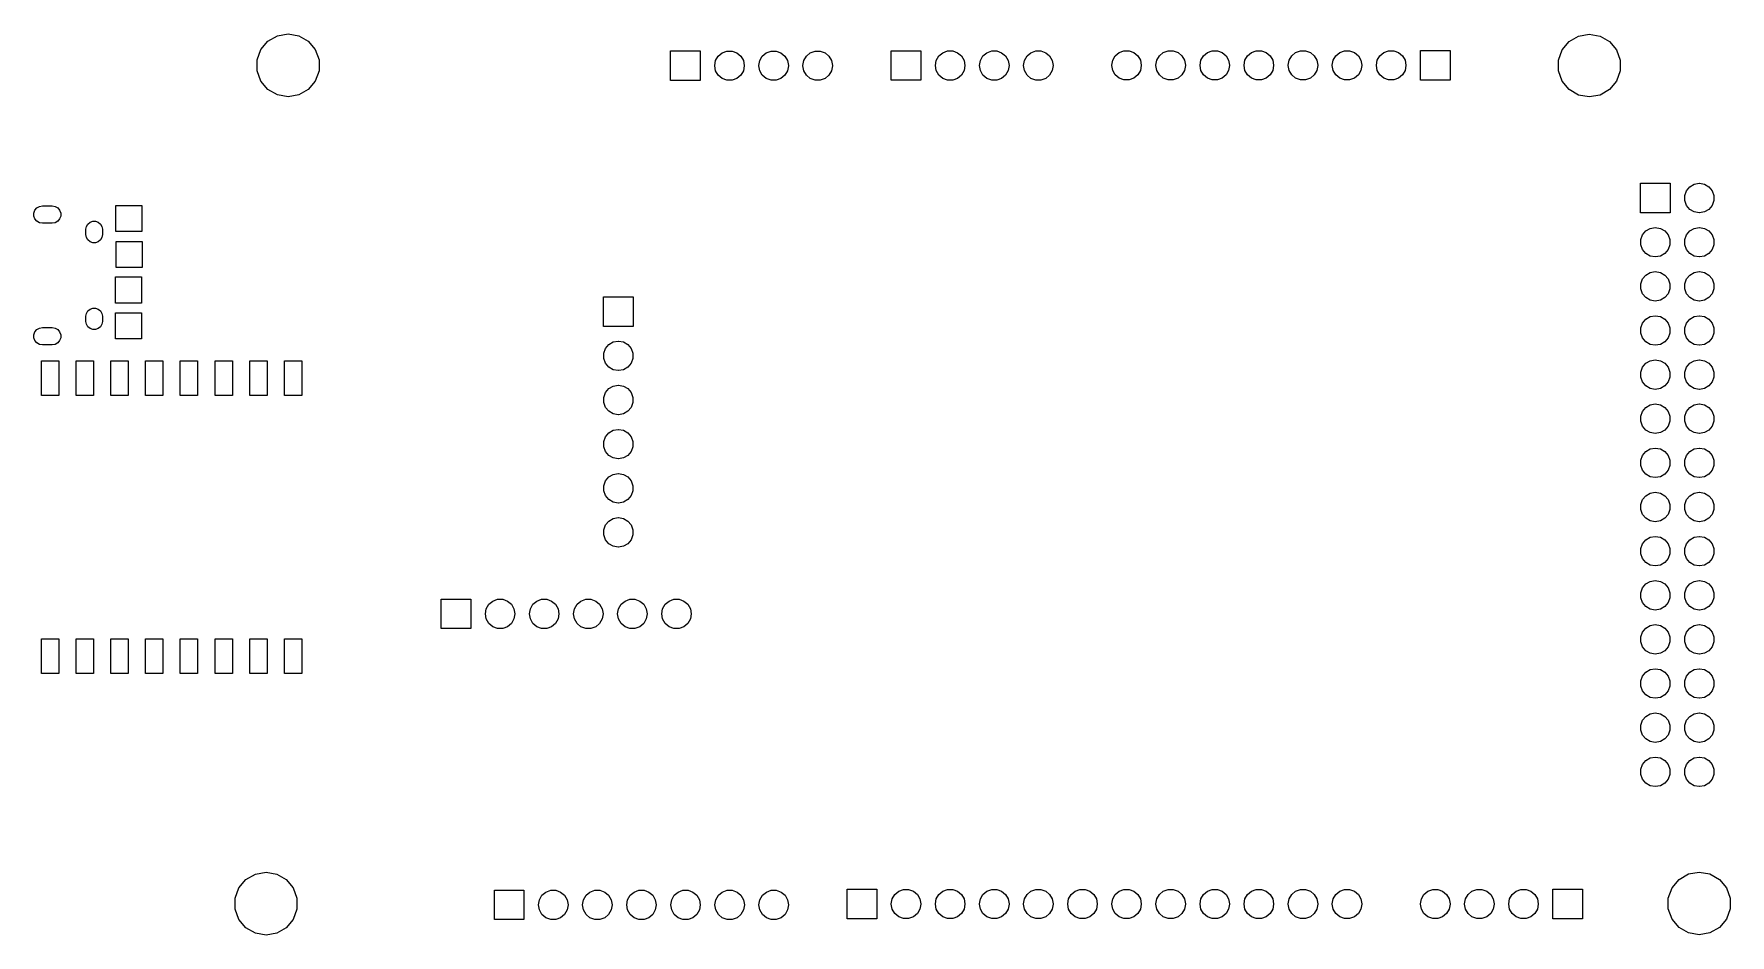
# Model space of a CAD drawing. Extents: x 91.5 to 189.2, y -112.8 to -61.
import ezdxf

# ---------------------------------------------------------------- set-up
doc = ezdxf.new("R2010")
doc.units = 0
doc.header["$MEASUREMENT"] = 0
doc.layers.add('BLACK', color=7, linetype='CONTINUOUS')

msp = doc.modelspace()

# ---------------------------------------------------------------- linework, layer by layer
at = {"layer": 'Black'}
for p, q in [((104.585, -61.8666), (104.989, -61.3859)), ((104.989, -61.3859), (105.532, -61.0721)), ((105.532, -61.0721), (106.15, -60.9631)), ((106.15, -60.9631), (106.768, -61.0721)), ((106.768, -61.0721), (107.311, -61.3859)), ((107.311, -61.3859), (107.715, -61.8666)), ((179.525, -61.8766), (179.929, -61.3959)), ((179.929, -61.3959), (180.472, -61.0821)), ((180.472, -61.0821), (181.09, -60.9731)), ((181.09, -60.9731), (181.708, -61.0821)), ((181.708, -61.0821), (182.251, -61.3959)), ((182.251, -61.3959), (182.655, -61.8766)), ((104.371, -62.4562), (104.585, -61.8666)), ((104.371, -63.0838), (104.371, -62.4562)), ((107.715, -61.8666), (107.929, -62.4562)), ((107.929, -62.4562), (107.929, -63.0838)), ((128.18, -63.64), (128.18, -61.94)), ((128.18, -61.94), (129.88, -61.94)), ((129.88, -61.94), (129.88, -63.64)), ((130.72, -62.7868), (130.771, -62.496)), ((130.771, -62.496), (130.919, -62.2404)), ((130.919, -62.2404), (131.145, -62.0506)), ((131.145, -62.0506), (131.422, -61.9497)), ((131.422, -61.9497), (131.718, -61.9497)), ((131.718, -61.9497), (131.995, -62.0506)), ((131.995, -62.0506), (132.221, -62.2404)), ((132.221, -62.2404), (132.369, -62.496)), ((132.369, -62.496), (132.42, -62.7868)), ((133.26, -62.7868), (133.311, -62.496)), ((133.311, -62.496), (133.459, -62.2404)), ((133.459, -62.2404), (133.685, -62.0506)), ((133.685, -62.0506), (133.962, -61.9497)), ((133.962, -61.9497), (134.258, -61.9497)), ((134.258, -61.9497), (134.535, -62.0506)), ((134.535, -62.0506), (134.761, -62.2404)), ((134.761, -62.2404), (134.909, -62.496)), ((134.909, -62.496), (134.96, -62.7868)), ((135.8, -62.7868), (135.851, -62.496)), ((135.851, -62.496), (135.999, -62.2404)), ((135.999, -62.2404), (136.225, -62.0506)), ((136.225, -62.0506), (136.502, -61.9497)), ((136.502, -61.9497), (136.798, -61.9497)), ((136.798, -61.9497), (137.075, -62.0506)), ((137.075, -62.0506), (137.301, -62.2404)), ((137.301, -62.2404), (137.449, -62.496)), ((137.449, -62.496), (137.5, -62.7868)), ((140.89, -63.63), (140.89, -61.93)), ((140.89, -61.93), (142.59, -61.93)), ((142.59, -61.93), (142.59, -63.63)), ((143.43, -62.7768), (143.481, -62.486)), ((143.481, -62.486), (143.629, -62.2304)), ((143.629, -62.2304), (143.855, -62.0406)), ((143.855, -62.0406), (144.132, -61.9397)), ((144.132, -61.9397), (144.428, -61.9397)), ((144.428, -61.9397), (144.705, -62.0406)), ((144.705, -62.0406), (144.931, -62.2304)), ((144.931, -62.2304), (145.079, -62.486)), ((145.079, -62.486), (145.13, -62.7768)), ((145.97, -62.7768), (146.021, -62.486)), ((146.021, -62.486), (146.169, -62.2304)), ((146.169, -62.2304), (146.395, -62.0406)), ((146.395, -62.0406), (146.672, -61.9397)), ((146.672, -61.9397), (146.968, -61.9397)), ((146.968, -61.9397), (147.245, -62.0406)), ((147.245, -62.0406), (147.471, -62.2304)), ((147.471, -62.2304), (147.619, -62.486)), ((147.619, -62.486), (147.67, -62.7768)), ((148.51, -62.7768), (148.561, -62.486)), ((148.561, -62.486), (148.709, -62.2304)), ((148.709, -62.2304), (148.935, -62.0406)), ((148.935, -62.0406), (149.212, -61.9397)), ((149.212, -61.9397), (149.508, -61.9397)), ((149.508, -61.9397), (149.785, -62.0406)), ((149.785, -62.0406), (150.011, -62.2304)), ((150.011, -62.2304), (150.159, -62.486)), ((150.159, -62.486), (150.21, -62.7768)), ((153.59, -62.7668), (153.641, -62.476)), ((153.641, -62.476), (153.789, -62.2204)), ((153.789, -62.2204), (154.015, -62.0306)), ((154.015, -62.0306), (154.292, -61.9297)), ((154.292, -61.9297), (154.588, -61.9297)), ((154.588, -61.9297), (154.865, -62.0306)), ((154.865, -62.0306), (155.091, -62.2204)), ((155.091, -62.2204), (155.239, -62.476)), ((155.239, -62.476), (155.29, -62.7668)), ((156.13, -62.7668), (156.181, -62.476)), ((156.181, -62.476), (156.329, -62.2204)), ((156.329, -62.2204), (156.555, -62.0306)), ((156.555, -62.0306), (156.832, -61.9297)), ((156.832, -61.9297), (157.128, -61.9297)), ((157.128, -61.9297), (157.405, -62.0306)), ((157.405, -62.0306), (157.631, -62.2204)), ((157.631, -62.2204), (157.779, -62.476)), ((157.779, -62.476), (157.83, -62.7668)), ((158.67, -62.7668), (158.721, -62.476)), ((158.721, -62.476), (158.869, -62.2204)), ((158.869, -62.2204), (159.095, -62.0306)), ((159.095, -62.0306), (159.372, -61.9297)), ((159.372, -61.9297), (159.668, -61.9297)), ((159.668, -61.9297), (159.945, -62.0306)), ((159.945, -62.0306), (160.171, -62.2204)), ((160.171, -62.2204), (160.319, -62.476)), ((160.319, -62.476), (160.37, -62.7668)), ((161.21, -62.7668), (161.261, -62.476)), ((161.261, -62.476), (161.409, -62.2204)), ((161.409, -62.2204), (161.635, -62.0306)), ((161.635, -62.0306), (161.912, -61.9297)), ((161.912, -61.9297), (162.208, -61.9297)), ((162.208, -61.9297), (162.485, -62.0306)), ((162.485, -62.0306), (162.711, -62.2204)), ((162.711, -62.2204), (162.859, -62.476)), ((162.859, -62.476), (162.91, -62.7668)), ((163.75, -62.7668), (163.801, -62.476)), ((163.801, -62.476), (163.949, -62.2204)), ((163.949, -62.2204), (164.175, -62.0306)), ((164.175, -62.0306), (164.452, -61.9297)), ((164.452, -61.9297), (164.748, -61.9297)), ((164.748, -61.9297), (165.025, -62.0306)), ((165.025, -62.0306), (165.251, -62.2204)), ((165.251, -62.2204), (165.399, -62.476)), ((165.399, -62.476), (165.45, -62.7668)), ((166.29, -62.7668), (166.341, -62.476)), ((166.341, -62.476), (166.489, -62.2204)), ((166.489, -62.2204), (166.715, -62.0306)), ((166.715, -62.0306), (166.992, -61.9297)), ((166.992, -61.9297), (167.288, -61.9297)), ((167.288, -61.9297), (167.565, -62.0306)), ((167.565, -62.0306), (167.791, -62.2204)), ((167.791, -62.2204), (167.939, -62.476)), ((167.939, -62.476), (167.99, -62.7668)), ((168.83, -62.7668), (168.881, -62.476)), ((168.881, -62.476), (169.029, -62.2204)), ((169.029, -62.2204), (169.255, -62.0306)), ((169.255, -62.0306), (169.532, -61.9297)), ((169.532, -61.9297), (169.828, -61.9297)), ((169.828, -61.9297), (170.105, -62.0306)), ((170.105, -62.0306), (170.331, -62.2204)), ((170.331, -62.2204), (170.479, -62.476)), ((170.479, -62.476), (170.53, -62.7668)), ((171.37, -63.62), (171.37, -61.92)), ((171.37, -61.92), (173.07, -61.92)), ((173.07, -61.92), (173.07, -63.62)), ((179.311, -62.4662), (179.525, -61.8766)), ((179.311, -63.0938), (179.311, -62.4662)), ((182.655, -61.8766), (182.869, -62.4662)), ((182.869, -62.4662), (182.869, -63.0938)), ((104.585, -63.6734), (104.371, -63.0838)), ((107.929, -63.0838), (107.715, -63.6734)), ((130.72, -62.7932), (130.72, -62.7868)), ((130.771, -63.084), (130.72, -62.7932)), ((130.919, -63.3396), (130.771, -63.084)), ((131.145, -63.5294), (130.919, -63.3396)), ((132.221, -63.3396), (131.995, -63.5294)), ((132.369, -63.084), (132.221, -63.3396)), ((132.42, -62.7932), (132.369, -63.084)), ((132.42, -62.7868), (132.42, -62.7932)), ((133.26, -62.7932), (133.26, -62.7868)), ((133.311, -63.084), (133.26, -62.7932)), ((133.459, -63.3396), (133.311, -63.084)), ((133.685, -63.5294), (133.459, -63.3396)), ((134.761, -63.3396), (134.535, -63.5294)), ((134.909, -63.084), (134.761, -63.3396)), ((134.96, -62.7932), (134.909, -63.084)), ((134.96, -62.7868), (134.96, -62.7932)), ((135.8, -62.7932), (135.8, -62.7868)), ((135.851, -63.084), (135.8, -62.7932)), ((135.999, -63.3396), (135.851, -63.084)), ((136.225, -63.5294), (135.999, -63.3396)), ((137.301, -63.3396), (137.075, -63.5294)), ((137.449, -63.084), (137.301, -63.3396)), ((137.5, -62.7932), (137.449, -63.084)), ((137.5, -62.7868), (137.5, -62.7932)), ((143.43, -62.7832), (143.43, -62.7768)), ((143.481, -63.074), (143.43, -62.7832)), ((143.629, -63.3296), (143.481, -63.074)), ((143.855, -63.5194), (143.629, -63.3296)), ((144.931, -63.3296), (144.705, -63.5194)), ((145.079, -63.074), (144.931, -63.3296)), ((145.13, -62.7832), (145.079, -63.074)), ((145.13, -62.7768), (145.13, -62.7832)), ((145.97, -62.7832), (145.97, -62.7768)), ((146.021, -63.074), (145.97, -62.7832)), ((146.169, -63.3296), (146.021, -63.074)), ((146.395, -63.5194), (146.169, -63.3296)), ((147.471, -63.3296), (147.245, -63.5194)), ((147.619, -63.074), (147.471, -63.3296)), ((147.67, -62.7832), (147.619, -63.074)), ((147.67, -62.7768), (147.67, -62.7832)), ((148.51, -62.7832), (148.51, -62.7768)), ((148.561, -63.074), (148.51, -62.7832)), ((148.709, -63.3296), (148.561, -63.074)), ((148.935, -63.5194), (148.709, -63.3296)), ((150.011, -63.3296), (149.785, -63.5194)), ((150.159, -63.074), (150.011, -63.3296)), ((150.21, -62.7832), (150.159, -63.074)), ((150.21, -62.7768), (150.21, -62.7832)), ((153.59, -62.7732), (153.59, -62.7668)), ((153.641, -63.064), (153.59, -62.7732)), ((153.789, -63.3196), (153.641, -63.064)), ((154.015, -63.5094), (153.789, -63.3196)), ((155.091, -63.3196), (154.865, -63.5094)), ((155.239, -63.064), (155.091, -63.3196)), ((155.29, -62.7732), (155.239, -63.064)), ((155.29, -62.7668), (155.29, -62.7732)), ((156.13, -62.7732), (156.13, -62.7668)), ((156.181, -63.064), (156.13, -62.7732)), ((156.329, -63.3196), (156.181, -63.064)), ((156.555, -63.5094), (156.329, -63.3196)), ((157.631, -63.3196), (157.405, -63.5094)), ((157.779, -63.064), (157.631, -63.3196)), ((157.83, -62.7732), (157.779, -63.064)), ((157.83, -62.7668), (157.83, -62.7732)), ((158.67, -62.7732), (158.67, -62.7668)), ((158.721, -63.064), (158.67, -62.7732)), ((158.869, -63.3196), (158.721, -63.064)), ((159.095, -63.5094), (158.869, -63.3196)), ((160.171, -63.3196), (159.945, -63.5094)), ((160.319, -63.064), (160.171, -63.3196)), ((160.37, -62.7732), (160.319, -63.064)), ((160.37, -62.7668), (160.37, -62.7732)), ((161.21, -62.7732), (161.21, -62.7668)), ((161.261, -63.064), (161.21, -62.7732)), ((161.409, -63.3196), (161.261, -63.064)), ((161.635, -63.5094), (161.409, -63.3196)), ((162.711, -63.3196), (162.485, -63.5094)), ((162.859, -63.064), (162.711, -63.3196)), ((162.91, -62.7732), (162.859, -63.064)), ((162.91, -62.7668), (162.91, -62.7732)), ((163.75, -62.7732), (163.75, -62.7668)), ((163.801, -63.064), (163.75, -62.7732)), ((163.949, -63.3196), (163.801, -63.064)), ((164.175, -63.5094), (163.949, -63.3196)), ((165.251, -63.3196), (165.025, -63.5094)), ((165.399, -63.064), (165.251, -63.3196)), ((165.45, -62.7732), (165.399, -63.064)), ((165.45, -62.7668), (165.45, -62.7732)), ((166.29, -62.7732), (166.29, -62.7668)), ((166.341, -63.064), (166.29, -62.7732)), ((166.489, -63.3196), (166.341, -63.064)), ((166.715, -63.5094), (166.489, -63.3196)), ((167.791, -63.3196), (167.565, -63.5094)), ((167.939, -63.064), (167.791, -63.3196)), ((167.99, -62.7732), (167.939, -63.064)), ((167.99, -62.7668), (167.99, -62.7732)), ((168.83, -62.7732), (168.83, -62.7668)), ((168.881, -63.064), (168.83, -62.7732)), ((169.029, -63.3196), (168.881, -63.064)), ((169.255, -63.5094), (169.029, -63.3196)), ((170.331, -63.3196), (170.105, -63.5094)), ((170.479, -63.064), (170.331, -63.3196)), ((170.53, -62.7732), (170.479, -63.064)), ((170.53, -62.7668), (170.53, -62.7732)), ((179.525, -63.6834), (179.311, -63.0938)), ((182.869, -63.0938), (182.655, -63.6834)), ((104.989, -64.1541), (104.585, -63.6734)), ((105.532, -64.4679), (104.989, -64.1541)), ((106.15, -64.5769), (105.532, -64.4679)), ((106.768, -64.4679), (106.15, -64.5769)), ((107.311, -64.1541), (106.768, -64.4679)), ((107.715, -63.6734), (107.311, -64.1541)), ((129.88, -63.64), (128.18, -63.64)), ((131.422, -63.6303), (131.145, -63.5294)), ((131.718, -63.6303), (131.422, -63.6303)), ((131.995, -63.5294), (131.718, -63.6303)), ((133.962, -63.6303), (133.685, -63.5294)), ((134.258, -63.6303), (133.962, -63.6303)), ((134.535, -63.5294), (134.258, -63.6303)), ((136.502, -63.6303), (136.225, -63.5294)), ((136.798, -63.6303), (136.502, -63.6303)), ((137.075, -63.5294), (136.798, -63.6303)), ((142.59, -63.63), (140.89, -63.63)), ((144.132, -63.6203), (143.855, -63.5194)), ((144.428, -63.6203), (144.132, -63.6203)), ((144.705, -63.5194), (144.428, -63.6203)), ((146.672, -63.6203), (146.395, -63.5194)), ((146.968, -63.6203), (146.672, -63.6203)), ((147.245, -63.5194), (146.968, -63.6203)), ((149.212, -63.6203), (148.935, -63.5194)), ((149.508, -63.6203), (149.212, -63.6203)), ((149.785, -63.5194), (149.508, -63.6203)), ((154.292, -63.6103), (154.015, -63.5094)), ((154.588, -63.6103), (154.292, -63.6103)), ((154.865, -63.5094), (154.588, -63.6103)), ((156.832, -63.6103), (156.555, -63.5094)), ((157.128, -63.6103), (156.832, -63.6103)), ((157.405, -63.5094), (157.128, -63.6103)), ((159.372, -63.6103), (159.095, -63.5094)), ((159.668, -63.6103), (159.372, -63.6103)), ((159.945, -63.5094), (159.668, -63.6103)), ((161.912, -63.6103), (161.635, -63.5094)), ((162.208, -63.6103), (161.912, -63.6103)), ((162.485, -63.5094), (162.208, -63.6103)), ((164.452, -63.6103), (164.175, -63.5094)), ((164.748, -63.6103), (164.452, -63.6103)), ((165.025, -63.5094), (164.748, -63.6103)), ((166.992, -63.6103), (166.715, -63.5094)), ((167.288, -63.6103), (166.992, -63.6103)), ((167.565, -63.5094), (167.288, -63.6103)), ((169.532, -63.6103), (169.255, -63.5094)), ((169.828, -63.6103), (169.532, -63.6103)), ((170.105, -63.5094), (169.828, -63.6103)), ((173.07, -63.62), (171.37, -63.62)), ((179.929, -64.1641), (179.525, -63.6834)), ((180.472, -64.4779), (179.929, -64.1641)), ((182.251, -64.1641), (181.708, -64.4779)), ((182.655, -63.6834), (182.251, -64.1641)), ((181.09, -64.5869), (180.472, -64.4779)), ((181.708, -64.4779), (181.09, -64.5869)), ((184.04, -71.26), (184.04, -69.56)), ((184.04, -69.56), (185.74, -69.56)), ((185.74, -69.56), (185.74, -71.26)), ((186.59, -70.2624), (186.691, -69.985)), ((186.59, -70.5576), (186.59, -70.2624)), ((186.691, -69.985), (186.88, -69.7589)), ((186.88, -69.7589), (187.136, -69.6113)), ((187.136, -69.6113), (187.427, -69.56)), ((187.427, -69.56), (187.433, -69.56)), ((187.433, -69.56), (187.724, -69.6113)), ((187.724, -69.6113), (187.98, -69.7589)), ((187.98, -69.7589), (188.169, -69.985)), ((188.169, -69.985), (188.27, -70.2624)), ((188.27, -70.2624), (188.27, -70.5576)), ((91.5096, -71.2732), (91.569, -71.11)), ((91.5096, -71.4468), (91.5096, -71.2732)), ((91.569, -71.11), (91.6806, -70.977)), ((91.6806, -70.977), (91.831, -70.8902)), ((91.831, -70.8902), (92.002, -70.86)), ((92.002, -70.86), (92.558, -70.86)), ((92.558, -70.86), (92.729, -70.8902)), ((92.729, -70.8902), (92.8794, -70.977)), ((92.8794, -70.977), (92.991, -71.11)), ((92.991, -71.11), (93.0504, -71.2732)), ((93.0504, -71.2732), (93.0504, -71.4468)), ((96.22, -72.34), (96.22, -70.84)), ((96.22, -70.84), (97.72, -70.84)), ((97.72, -70.84), (97.72, -72.34)), ((185.74, -71.26), (184.04, -71.26)), ((186.691, -70.835), (186.59, -70.5576)), ((186.88, -71.0611), (186.691, -70.835)), ((187.136, -71.2087), (186.88, -71.0611)), ((187.427, -71.26), (187.136, -71.2087)), ((187.433, -71.26), (187.427, -71.26)), ((187.724, -71.2087), (187.433, -71.26)), ((187.98, -71.0611), (187.724, -71.2087)), ((188.169, -70.835), (187.98, -71.0611)), ((188.27, -70.5576), (188.169, -70.835)), ((91.569, -71.61), (91.5096, -71.4468)), ((91.6806, -71.743), (91.569, -71.61)), ((91.831, -71.8298), (91.6806, -71.743)), ((92.002, -71.86), (91.831, -71.8298)), ((92.558, -71.86), (92.002, -71.86)), ((92.729, -71.8298), (92.558, -71.86)), ((92.8794, -71.743), (92.729, -71.8298)), ((92.991, -71.61), (92.8794, -71.743)), ((93.0504, -71.4468), (92.991, -71.61)), ((94.505, -72.2076), (94.5336, -72.0452)), ((94.505, -72.5124), (94.505, -72.2076)), ((94.5336, -72.0452), (94.6161, -71.9023)), ((94.6161, -71.9023), (94.7425, -71.7963)), ((94.7425, -71.7963), (94.8975, -71.7398)), ((94.8975, -71.7398), (95.0625, -71.7398)), ((95.0625, -71.7398), (95.2175, -71.7963)), ((95.2175, -71.7963), (95.3439, -71.9023)), ((95.3439, -71.9023), (95.4264, -72.0452)), ((95.4264, -72.0452), (95.455, -72.2076)), ((95.455, -72.2076), (95.455, -72.5124)), ((184.34, -72.2989), (184.596, -72.1513)), ((184.596, -72.1513), (184.887, -72.1)), ((184.887, -72.1), (184.893, -72.1)), ((184.893, -72.1), (185.184, -72.1513)), ((185.184, -72.1513), (185.44, -72.2989)), ((186.88, -72.2989), (187.136, -72.1513)), ((187.136, -72.1513), (187.427, -72.1)), ((187.427, -72.1), (187.433, -72.1)), ((187.433, -72.1), (187.724, -72.1513)), ((187.724, -72.1513), (187.98, -72.2989)), ((94.5336, -72.6748), (94.505, -72.5124)), ((94.6161, -72.8177), (94.5336, -72.6748)), ((94.7425, -72.9237), (94.6161, -72.8177)), ((94.8975, -72.9802), (94.7425, -72.9237)), ((95.0625, -72.9802), (94.8975, -72.9802)), ((95.2175, -72.9237), (95.0625, -72.9802)), ((95.3439, -72.8177), (95.2175, -72.9237)), ((95.4264, -72.6748), (95.3439, -72.8177)), ((95.455, -72.5124), (95.4264, -72.6748)), ((97.72, -72.34), (96.22, -72.34)), ((96.24, -74.4), (96.24, -72.9)), ((96.24, -72.9), (97.74, -72.9)), ((97.74, -72.9), (97.74, -74.4)), ((184.05, -72.8024), (184.151, -72.525)), ((184.05, -73.0976), (184.05, -72.8024)), ((184.151, -73.375), (184.05, -73.0976)), ((184.151, -72.525), (184.34, -72.2989)), ((185.44, -72.2989), (185.629, -72.525)), ((185.629, -72.525), (185.73, -72.8024)), ((185.73, -73.0976), (185.629, -73.375)), ((185.73, -72.8024), (185.73, -73.0976)), ((186.59, -72.8024), (186.691, -72.525)), ((186.59, -73.0976), (186.59, -72.8024)), ((186.691, -73.375), (186.59, -73.0976)), ((186.691, -72.525), (186.88, -72.2989)), ((187.98, -72.2989), (188.169, -72.525)), ((188.169, -72.525), (188.27, -72.8024)), ((188.27, -73.0976), (188.169, -73.375)), ((188.27, -72.8024), (188.27, -73.0976)), ((184.34, -73.6011), (184.151, -73.375)), ((184.596, -73.7487), (184.34, -73.6011)), ((184.887, -73.8), (184.596, -73.7487)), ((184.893, -73.8), (184.887, -73.8)), ((185.184, -73.7487), (184.893, -73.8)), ((185.44, -73.6011), (185.184, -73.7487)), ((185.629, -73.375), (185.44, -73.6011)), ((186.88, -73.6011), (186.691, -73.375)), ((187.136, -73.7487), (186.88, -73.6011)), ((187.427, -73.8), (187.136, -73.7487)), ((187.433, -73.8), (187.427, -73.8)), ((187.724, -73.7487), (187.433, -73.8)), ((187.98, -73.6011), (187.724, -73.7487)), ((188.169, -73.375), (187.98, -73.6011)), ((96.21, -76.45), (96.21, -74.95)), ((96.21, -74.95), (97.71, -74.95)), ((97.74, -74.4), (96.24, -74.4)), ((97.71, -74.95), (97.71, -76.45)), ((184.05, -75.3424), (184.151, -75.065)), ((184.151, -75.065), (184.34, -74.8389)), ((184.34, -74.8389), (184.596, -74.6913)), ((184.596, -74.6913), (184.887, -74.64)), ((184.887, -74.64), (184.893, -74.64)), ((184.893, -74.64), (185.184, -74.6913)), ((185.184, -74.6913), (185.44, -74.8389)), ((185.44, -74.8389), (185.629, -75.065)), ((185.629, -75.065), (185.73, -75.3424)), ((186.59, -75.3424), (186.691, -75.065)), ((186.691, -75.065), (186.88, -74.8389)), ((186.88, -74.8389), (187.136, -74.6913)), ((187.136, -74.6913), (187.427, -74.64)), ((187.427, -74.64), (187.433, -74.64)), ((187.433, -74.64), (187.724, -74.6913)), ((187.724, -74.6913), (187.98, -74.8389)), ((187.98, -74.8389), (188.169, -75.065)), ((188.169, -75.065), (188.27, -75.3424)), ((124.32, -77.8), (124.32, -76.1)), ((124.32, -76.1), (126.02, -76.1)), ((126.02, -76.1), (126.02, -77.8)), ((184.05, -75.6376), (184.05, -75.3424)), ((184.151, -75.915), (184.05, -75.6376)), ((184.34, -76.1411), (184.151, -75.915)), ((184.596, -76.2887), (184.34, -76.1411)), ((185.44, -76.1411), (185.184, -76.2887)), ((185.629, -75.915), (185.44, -76.1411)), ((185.73, -75.6376), (185.629, -75.915)), ((185.73, -75.3424), (185.73, -75.6376)), ((186.59, -75.6376), (186.59, -75.3424)), ((186.691, -75.915), (186.59, -75.6376)), ((186.88, -76.1411), (186.691, -75.915)), ((187.136, -76.2887), (186.88, -76.1411)), ((187.98, -76.1411), (187.724, -76.2887)), ((188.169, -75.915), (187.98, -76.1411)), ((188.27, -75.6376), (188.169, -75.915)), ((188.27, -75.3424), (188.27, -75.6376)), ((94.505, -77.2076), (94.5336, -77.0452)), ((94.5336, -77.0452), (94.6161, -76.9023)), ((94.6161, -76.9023), (94.7425, -76.7963)), ((94.7425, -76.7963), (94.8975, -76.7398)), ((94.8975, -76.7398), (95.0625, -76.7398)), ((95.0625, -76.7398), (95.2175, -76.7963)), ((95.2175, -76.7963), (95.3439, -76.9023)), ((95.3439, -76.9023), (95.4264, -77.0452)), ((95.4264, -77.0452), (95.455, -77.2076)), ((97.71, -76.45), (96.21, -76.45)), ((96.21, -78.51), (96.21, -77.01)), ((96.21, -77.01), (97.71, -77.01)), ((97.71, -77.01), (97.71, -78.51)), ((184.887, -76.34), (184.596, -76.2887)), ((184.893, -76.34), (184.887, -76.34)), ((185.184, -76.2887), (184.893, -76.34)), ((187.427, -76.34), (187.136, -76.2887)), ((187.433, -76.34), (187.427, -76.34)), ((187.724, -76.2887), (187.433, -76.34)), ((91.5096, -78.2732), (91.569, -78.11)), ((91.569, -78.11), (91.6806, -77.977)), ((91.6806, -77.977), (91.831, -77.8902)), ((91.831, -77.8902), (92.002, -77.86)), ((92.002, -77.86), (92.558, -77.86)), ((92.558, -77.86), (92.729, -77.8902)), ((92.729, -77.8902), (92.8794, -77.977)), ((92.8794, -77.977), (92.991, -78.11)), ((92.991, -78.11), (93.0504, -78.2732)), ((94.505, -77.5124), (94.505, -77.2076)), ((94.5336, -77.6748), (94.505, -77.5124)), ((94.6161, -77.8177), (94.5336, -77.6748)), ((94.7425, -77.9237), (94.6161, -77.8177)), ((94.8975, -77.9802), (94.7425, -77.9237)), ((95.0625, -77.9802), (94.8975, -77.9802)), ((95.2175, -77.9237), (95.0625, -77.9802)), ((95.3439, -77.8177), (95.2175, -77.9237)), ((95.4264, -77.6748), (95.3439, -77.8177)), ((95.455, -77.5124), (95.4264, -77.6748)), ((95.455, -77.2076), (95.455, -77.5124)), ((126.02, -77.8), (124.32, -77.8)), ((184.05, -77.8824), (184.151, -77.605)), ((184.05, -78.1776), (184.05, -77.8824)), ((184.151, -77.605), (184.34, -77.3789)), ((184.34, -77.3789), (184.596, -77.2313)), ((184.596, -77.2313), (184.887, -77.18)), ((184.887, -77.18), (184.893, -77.18)), ((184.893, -77.18), (185.184, -77.2313)), ((185.184, -77.2313), (185.44, -77.3789)), ((185.44, -77.3789), (185.629, -77.605)), ((185.629, -77.605), (185.73, -77.8824)), ((185.73, -77.8824), (185.73, -78.1776)), ((186.59, -77.8824), (186.691, -77.605)), ((186.59, -78.1776), (186.59, -77.8824)), ((186.691, -77.605), (186.88, -77.3789)), ((186.88, -77.3789), (187.136, -77.2313)), ((187.136, -77.2313), (187.427, -77.18)), ((187.427, -77.18), (187.433, -77.18)), ((187.433, -77.18), (187.724, -77.2313)), ((187.724, -77.2313), (187.98, -77.3789)), ((187.98, -77.3789), (188.169, -77.605)), ((188.169, -77.605), (188.27, -77.8824)), ((188.27, -77.8824), (188.27, -78.1776)), ((91.5096, -78.4468), (91.5096, -78.2732)), ((91.569, -78.61), (91.5096, -78.4468)), ((91.6806, -78.743), (91.569, -78.61)), ((91.831, -78.8298), (91.6806, -78.743)), ((92.002, -78.86), (91.831, -78.8298)), ((92.558, -78.86), (92.002, -78.86)), ((92.729, -78.8298), (92.558, -78.86)), ((92.8794, -78.743), (92.729, -78.8298)), ((92.991, -78.61), (92.8794, -78.743)), ((93.0504, -78.4468), (92.991, -78.61)), ((93.0504, -78.2732), (93.0504, -78.4468)), ((97.71, -78.51), (96.21, -78.51)), ((124.33, -79.3424), (124.431, -79.065)), ((124.431, -79.065), (124.62, -78.8389)), ((124.62, -78.8389), (124.876, -78.6913)), ((124.876, -78.6913), (125.167, -78.64)), ((125.167, -78.64), (125.173, -78.64)), ((125.173, -78.64), (125.464, -78.6913)), ((125.464, -78.6913), (125.72, -78.8389)), ((125.72, -78.8389), (125.909, -79.065)), ((125.909, -79.065), (126.01, -79.3424)), ((184.151, -78.455), (184.05, -78.1776)), ((184.34, -78.6811), (184.151, -78.455)), ((184.596, -78.8287), (184.34, -78.6811)), ((184.887, -78.88), (184.596, -78.8287)), ((184.893, -78.88), (184.887, -78.88)), ((185.184, -78.8287), (184.893, -78.88)), ((185.44, -78.6811), (185.184, -78.8287)), ((185.629, -78.455), (185.44, -78.6811)), ((185.73, -78.1776), (185.629, -78.455)), ((186.691, -78.455), (186.59, -78.1776)), ((186.88, -78.6811), (186.691, -78.455)), ((187.136, -78.8287), (186.88, -78.6811)), ((187.427, -78.88), (187.136, -78.8287)), ((187.433, -78.88), (187.427, -78.88)), ((187.724, -78.8287), (187.433, -78.88)), ((187.98, -78.6811), (187.724, -78.8287)), ((188.169, -78.455), (187.98, -78.6811)), ((188.27, -78.1776), (188.169, -78.455)), ((91.94, -81.77), (91.94, -79.77)), ((91.94, -79.77), (92.94, -79.77)), ((92.94, -79.77), (92.94, -81.77)), ((93.94, -81.77), (93.94, -79.77)), ((93.94, -79.77), (94.94, -79.77)), ((94.94, -79.77), (94.94, -81.77)), ((95.94, -81.77), (95.94, -79.77)), ((95.94, -79.77), (96.94, -79.77)), ((96.94, -79.77), (96.94, -81.77)), ((97.94, -81.77), (97.94, -79.77)), ((97.94, -79.77), (98.94, -79.77)), ((98.94, -79.77), (98.94, -81.77)), ((99.94, -81.77), (99.94, -79.77)), ((99.94, -79.77), (100.94, -79.77)), ((100.94, -79.77), (100.94, -81.77)), ((101.94, -81.77), (101.94, -79.77)), ((101.94, -79.77), (102.94, -79.77)), ((102.94, -79.77), (102.94, -81.77)), ((103.94, -81.77), (103.94, -79.77)), ((103.94, -79.77), (104.94, -79.77)), ((104.94, -79.77), (104.94, -81.77)), ((105.94, -81.77), (105.94, -79.77)), ((105.94, -79.77), (106.94, -79.77)), ((106.94, -79.77), (106.94, -81.77)), ((124.33, -79.6376), (124.33, -79.3424)), ((124.431, -79.915), (124.33, -79.6376)), ((124.62, -80.1411), (124.431, -79.915)), ((125.909, -79.915), (125.72, -80.1411)), ((126.01, -79.6376), (125.909, -79.915)), ((126.01, -79.3424), (126.01, -79.6376)), ((184.151, -80.145), (184.34, -79.9189)), ((184.34, -79.9189), (184.596, -79.7713)), ((184.596, -79.7713), (184.887, -79.72)), ((184.887, -79.72), (184.893, -79.72)), ((184.893, -79.72), (185.184, -79.7713)), ((185.184, -79.7713), (185.44, -79.9189)), ((185.44, -79.9189), (185.629, -80.145)), ((186.691, -80.145), (186.88, -79.9189)), ((186.88, -79.9189), (187.136, -79.7713)), ((187.136, -79.7713), (187.427, -79.72)), ((187.427, -79.72), (187.433, -79.72)), ((187.433, -79.72), (187.724, -79.7713)), ((187.724, -79.7713), (187.98, -79.9189)), ((187.98, -79.9189), (188.169, -80.145)), ((124.876, -80.2887), (124.62, -80.1411)), ((125.167, -80.34), (124.876, -80.2887)), ((125.173, -80.34), (125.167, -80.34)), ((125.464, -80.2887), (125.173, -80.34)), ((125.72, -80.1411), (125.464, -80.2887)), ((184.05, -80.4224), (184.151, -80.145)), ((184.05, -80.7176), (184.05, -80.4224)), ((184.151, -80.995), (184.05, -80.7176)), ((184.34, -81.2211), (184.151, -80.995)), ((185.629, -80.995), (185.44, -81.2211)), ((185.629, -80.145), (185.73, -80.4224)), ((185.73, -80.7176), (185.629, -80.995)), ((185.73, -80.4224), (185.73, -80.7176)), ((186.59, -80.4224), (186.691, -80.145)), ((186.59, -80.7176), (186.59, -80.4224)), ((186.691, -80.995), (186.59, -80.7176)), ((186.88, -81.2211), (186.691, -80.995)), ((188.169, -80.995), (187.98, -81.2211)), ((188.169, -80.145), (188.27, -80.4224)), ((188.27, -80.7176), (188.169, -80.995)), ((188.27, -80.4224), (188.27, -80.7176)), ((92.94, -81.77), (91.94, -81.77)), ((94.94, -81.77), (93.94, -81.77)), ((96.94, -81.77), (95.94, -81.77)), ((98.94, -81.77), (97.94, -81.77)), ((100.94, -81.77), (99.94, -81.77)), ((102.94, -81.77), (101.94, -81.77)), ((104.94, -81.77), (103.94, -81.77)), ((106.94, -81.77), (105.94, -81.77)), ((124.33, -81.8824), (124.431, -81.605)), ((124.33, -82.1776), (124.33, -81.8824)), ((124.431, -81.605), (124.62, -81.3789)), ((124.62, -81.3789), (124.876, -81.2313)), ((124.876, -81.2313), (125.167, -81.18)), ((125.167, -81.18), (125.173, -81.18)), ((125.173, -81.18), (125.464, -81.2313)), ((125.464, -81.2313), (125.72, -81.3789)), ((125.72, -81.3789), (125.909, -81.605)), ((125.909, -81.605), (126.01, -81.8824)), ((126.01, -81.8824), (126.01, -82.1776)), ((184.596, -81.3687), (184.34, -81.2211)), ((184.887, -81.42), (184.596, -81.3687)), ((184.893, -81.42), (184.887, -81.42)), ((185.184, -81.3687), (184.893, -81.42)), ((185.44, -81.2211), (185.184, -81.3687)), ((187.136, -81.3687), (186.88, -81.2211)), ((187.427, -81.42), (187.136, -81.3687)), ((187.433, -81.42), (187.427, -81.42)), ((187.724, -81.3687), (187.433, -81.42)), ((187.98, -81.2211), (187.724, -81.3687)), ((124.431, -82.455), (124.33, -82.1776)), ((124.62, -82.6811), (124.431, -82.455)), ((124.876, -82.8287), (124.62, -82.6811)), ((125.167, -82.88), (124.876, -82.8287)), ((125.173, -82.88), (125.167, -82.88)), ((125.464, -82.8287), (125.173, -82.88)), ((125.72, -82.6811), (125.464, -82.8287)), ((125.909, -82.455), (125.72, -82.6811)), ((126.01, -82.1776), (125.909, -82.455)), ((184.05, -82.9624), (184.151, -82.685)), ((184.05, -83.2576), (184.05, -82.9624)), ((184.151, -82.685), (184.34, -82.4589)), ((184.34, -82.4589), (184.596, -82.3113)), ((184.596, -82.3113), (184.887, -82.26)), ((184.887, -82.26), (184.893, -82.26)), ((184.893, -82.26), (185.184, -82.3113)), ((185.184, -82.3113), (185.44, -82.4589)), ((185.44, -82.4589), (185.629, -82.685)), ((185.629, -82.685), (185.73, -82.9624)), ((185.73, -82.9624), (185.73, -83.2576)), ((186.59, -82.9624), (186.691, -82.685)), ((186.59, -83.2576), (186.59, -82.9624)), ((186.691, -82.685), (186.88, -82.4589)), ((186.88, -82.4589), (187.136, -82.3113)), ((187.136, -82.3113), (187.427, -82.26)), ((187.427, -82.26), (187.433, -82.26)), ((187.433, -82.26), (187.724, -82.3113)), ((187.724, -82.3113), (187.98, -82.4589)), ((187.98, -82.4589), (188.169, -82.685)), ((188.169, -82.685), (188.27, -82.9624)), ((188.27, -82.9624), (188.27, -83.2576)), ((124.431, -84.145), (124.62, -83.9189)), ((124.62, -83.9189), (124.876, -83.7713)), ((124.876, -83.7713), (125.167, -83.72)), ((125.167, -83.72), (125.173, -83.72)), ((125.173, -83.72), (125.464, -83.7713)), ((125.464, -83.7713), (125.72, -83.9189)), ((125.72, -83.9189), (125.909, -84.145)), ((184.151, -83.535), (184.05, -83.2576)), ((184.34, -83.7611), (184.151, -83.535)), ((184.596, -83.9087), (184.34, -83.7611)), ((184.887, -83.96), (184.596, -83.9087)), ((184.893, -83.96), (184.887, -83.96)), ((185.184, -83.9087), (184.893, -83.96)), ((185.44, -83.7611), (185.184, -83.9087)), ((185.629, -83.535), (185.44, -83.7611)), ((185.73, -83.2576), (185.629, -83.535)), ((186.691, -83.535), (186.59, -83.2576)), ((186.88, -83.7611), (186.691, -83.535)), ((187.136, -83.9087), (186.88, -83.7611)), ((187.427, -83.96), (187.136, -83.9087)), ((187.433, -83.96), (187.427, -83.96)), ((187.724, -83.9087), (187.433, -83.96)), ((187.98, -83.7611), (187.724, -83.9087)), ((188.169, -83.535), (187.98, -83.7611)), ((188.27, -83.2576), (188.169, -83.535)), ((124.33, -84.4224), (124.431, -84.145)), ((124.33, -84.7176), (124.33, -84.4224)), ((124.431, -84.995), (124.33, -84.7176)), ((125.909, -84.145), (126.01, -84.4224)), ((126.01, -84.7176), (125.909, -84.995)), ((126.01, -84.4224), (126.01, -84.7176)), ((184.34, -84.9989), (184.596, -84.8513)), ((184.596, -84.8513), (184.887, -84.8)), ((184.887, -84.8), (184.893, -84.8)), ((184.893, -84.8), (185.184, -84.8513)), ((185.184, -84.8513), (185.44, -84.9989)), ((186.88, -84.9989), (187.136, -84.8513)), ((187.136, -84.8513), (187.427, -84.8)), ((187.427, -84.8), (187.433, -84.8)), ((187.433, -84.8), (187.724, -84.8513)), ((187.724, -84.8513), (187.98, -84.9989)), ((124.62, -85.2211), (124.431, -84.995)), ((124.876, -85.3687), (124.62, -85.2211)), ((125.167, -85.42), (124.876, -85.3687)), ((125.173, -85.42), (125.167, -85.42)), ((125.464, -85.3687), (125.173, -85.42)), ((125.72, -85.2211), (125.464, -85.3687)), ((125.909, -84.995), (125.72, -85.2211)), ((184.05, -85.5024), (184.151, -85.225)), ((184.05, -85.7976), (184.05, -85.5024)), ((184.151, -86.075), (184.05, -85.7976)), ((184.151, -85.225), (184.34, -84.9989)), ((185.44, -84.9989), (185.629, -85.225)), ((185.629, -85.225), (185.73, -85.5024)), ((185.73, -85.7976), (185.629, -86.075)), ((185.73, -85.5024), (185.73, -85.7976)), ((186.59, -85.5024), (186.691, -85.225)), ((186.59, -85.7976), (186.59, -85.5024)), ((186.691, -86.075), (186.59, -85.7976)), ((186.691, -85.225), (186.88, -84.9989)), ((187.98, -84.9989), (188.169, -85.225)), ((188.169, -85.225), (188.27, -85.5024)), ((188.27, -85.7976), (188.169, -86.075)), ((188.27, -85.5024), (188.27, -85.7976)), ((124.33, -86.9624), (124.431, -86.685)), ((124.431, -86.685), (124.62, -86.4589)), ((124.62, -86.4589), (124.876, -86.3113)), ((124.876, -86.3113), (125.167, -86.26)), ((125.167, -86.26), (125.173, -86.26)), ((125.173, -86.26), (125.464, -86.3113)), ((125.464, -86.3113), (125.72, -86.4589)), ((125.72, -86.4589), (125.909, -86.685)), ((125.909, -86.685), (126.01, -86.9624)), ((184.34, -86.3011), (184.151, -86.075)), ((184.596, -86.4487), (184.34, -86.3011)), ((184.887, -86.5), (184.596, -86.4487)), ((184.893, -86.5), (184.887, -86.5)), ((185.184, -86.4487), (184.893, -86.5)), ((185.44, -86.3011), (185.184, -86.4487)), ((185.629, -86.075), (185.44, -86.3011)), ((186.88, -86.3011), (186.691, -86.075)), ((187.136, -86.4487), (186.88, -86.3011)), ((187.427, -86.5), (187.136, -86.4487)), ((187.433, -86.5), (187.427, -86.5)), ((187.724, -86.4487), (187.433, -86.5)), ((187.98, -86.3011), (187.724, -86.4487)), ((188.169, -86.075), (187.98, -86.3011)), ((124.33, -87.2576), (124.33, -86.9624)), ((124.431, -87.535), (124.33, -87.2576)), ((124.62, -87.7611), (124.431, -87.535)), ((124.876, -87.9087), (124.62, -87.7611)), ((125.167, -87.96), (124.876, -87.9087)), ((125.464, -87.9087), (125.173, -87.96)), ((125.72, -87.7611), (125.464, -87.9087)), ((125.909, -87.535), (125.72, -87.7611)), ((126.01, -87.2576), (125.909, -87.535)), ((126.01, -86.9624), (126.01, -87.2576)), ((184.05, -88.0424), (184.151, -87.765)), ((184.151, -87.765), (184.34, -87.5389)), ((184.34, -87.5389), (184.596, -87.3913)), ((184.596, -87.3913), (184.887, -87.34)), ((184.887, -87.34), (184.893, -87.34)), ((184.893, -87.34), (185.184, -87.3913)), ((185.184, -87.3913), (185.44, -87.5389)), ((185.44, -87.5389), (185.629, -87.765)), ((185.629, -87.765), (185.73, -88.0424)), ((186.59, -88.0424), (186.691, -87.765)), ((186.691, -87.765), (186.88, -87.5389)), ((186.88, -87.5389), (187.136, -87.3913)), ((187.136, -87.3913), (187.427, -87.34)), ((187.427, -87.34), (187.433, -87.34)), ((187.433, -87.34), (187.724, -87.3913)), ((187.724, -87.3913), (187.98, -87.5389)), ((187.98, -87.5389), (188.169, -87.765)), ((188.169, -87.765), (188.27, -88.0424)), ((124.62, -88.9989), (124.876, -88.8513)), ((124.876, -88.8513), (125.167, -88.8)), ((125.173, -87.96), (125.167, -87.96)), ((125.167, -88.8), (125.173, -88.8)), ((125.173, -88.8), (125.464, -88.8513)), ((125.464, -88.8513), (125.72, -88.9989)), ((184.05, -88.3376), (184.05, -88.0424)), ((184.151, -88.615), (184.05, -88.3376)), ((184.34, -88.8411), (184.151, -88.615)), ((184.596, -88.9887), (184.34, -88.8411)), ((185.44, -88.8411), (185.184, -88.9887)), ((185.629, -88.615), (185.44, -88.8411)), ((185.73, -88.3376), (185.629, -88.615)), ((185.73, -88.0424), (185.73, -88.3376)), ((186.59, -88.3376), (186.59, -88.0424)), ((186.691, -88.615), (186.59, -88.3376)), ((186.88, -88.8411), (186.691, -88.615)), ((187.136, -88.9887), (186.88, -88.8411)), ((187.98, -88.8411), (187.724, -88.9887)), ((188.169, -88.615), (187.98, -88.8411)), ((188.27, -88.3376), (188.169, -88.615)), ((188.27, -88.0424), (188.27, -88.3376)), ((124.33, -89.5024), (124.431, -89.225)), ((124.33, -89.7976), (124.33, -89.5024)), ((124.431, -90.075), (124.33, -89.7976)), ((124.431, -89.225), (124.62, -88.9989)), ((125.72, -88.9989), (125.909, -89.225)), ((125.909, -89.225), (126.01, -89.5024)), ((126.01, -89.7976), (125.909, -90.075)), ((126.01, -89.5024), (126.01, -89.7976)), ((184.887, -89.04), (184.596, -88.9887)), ((184.893, -89.04), (184.887, -89.04)), ((185.184, -88.9887), (184.893, -89.04)), ((187.427, -89.04), (187.136, -88.9887)), ((187.433, -89.04), (187.427, -89.04)), ((187.724, -88.9887), (187.433, -89.04)), ((124.62, -90.3011), (124.431, -90.075)), ((124.876, -90.4487), (124.62, -90.3011)), ((125.167, -90.5), (124.876, -90.4487)), ((125.173, -90.5), (125.167, -90.5)), ((125.464, -90.4487), (125.173, -90.5)), ((125.72, -90.3011), (125.464, -90.4487)), ((125.909, -90.075), (125.72, -90.3011)), ((184.05, -90.5824), (184.151, -90.305)), ((184.05, -90.8776), (184.05, -90.5824)), ((184.151, -90.305), (184.34, -90.0789)), ((184.34, -90.0789), (184.596, -89.9313)), ((184.596, -89.9313), (184.887, -89.88)), ((184.887, -89.88), (184.893, -89.88)), ((184.893, -89.88), (185.184, -89.9313)), ((185.184, -89.9313), (185.44, -90.0789)), ((185.44, -90.0789), (185.629, -90.305)), ((185.629, -90.305), (185.73, -90.5824)), ((185.73, -90.5824), (185.73, -90.8776)), ((186.59, -90.5824), (186.691, -90.305)), ((186.59, -90.8776), (186.59, -90.5824)), ((186.691, -90.305), (186.88, -90.0789)), ((186.88, -90.0789), (187.136, -89.9313)), ((187.136, -89.9313), (187.427, -89.88)), ((187.427, -89.88), (187.433, -89.88)), ((187.433, -89.88), (187.724, -89.9313)), ((187.724, -89.9313), (187.98, -90.0789)), ((187.98, -90.0789), (188.169, -90.305)), ((188.169, -90.305), (188.27, -90.5824)), ((188.27, -90.5824), (188.27, -90.8776)), ((184.151, -91.155), (184.05, -90.8776)), ((184.34, -91.3811), (184.151, -91.155)), ((184.596, -91.5287), (184.34, -91.3811)), ((184.887, -91.58), (184.596, -91.5287)), ((184.893, -91.58), (184.887, -91.58)), ((185.184, -91.5287), (184.893, -91.58)), ((185.44, -91.3811), (185.184, -91.5287)), ((185.629, -91.155), (185.44, -91.3811)), ((185.73, -90.8776), (185.629, -91.155)), ((186.691, -91.155), (186.59, -90.8776)), ((186.88, -91.3811), (186.691, -91.155)), ((187.136, -91.5287), (186.88, -91.3811)), ((187.427, -91.58), (187.136, -91.5287)), ((187.433, -91.58), (187.427, -91.58)), ((187.724, -91.5287), (187.433, -91.58)), ((187.98, -91.3811), (187.724, -91.5287)), ((188.169, -91.155), (187.98, -91.3811)), ((188.27, -90.8776), (188.169, -91.155)), ((184.151, -92.845), (184.34, -92.6189)), ((184.34, -92.6189), (184.596, -92.4713)), ((184.596, -92.4713), (184.887, -92.42)), ((184.887, -92.42), (184.893, -92.42)), ((184.893, -92.42), (185.184, -92.4713)), ((185.184, -92.4713), (185.44, -92.6189)), ((185.44, -92.6189), (185.629, -92.845)), ((186.691, -92.845), (186.88, -92.6189)), ((186.88, -92.6189), (187.136, -92.4713)), ((187.136, -92.4713), (187.427, -92.42)), ((187.427, -92.42), (187.433, -92.42)), ((187.433, -92.42), (187.724, -92.4713)), ((187.724, -92.4713), (187.98, -92.6189)), ((187.98, -92.6189), (188.169, -92.845)), ((114.97, -95.19), (114.97, -93.49)), ((114.97, -93.49), (116.67, -93.49)), ((116.67, -93.49), (116.67, -95.19)), ((117.709, -93.7904), (117.935, -93.6006)), ((117.935, -93.6006), (118.212, -93.4997)), ((118.212, -93.4997), (118.508, -93.4997)), ((118.508, -93.4997), (118.785, -93.6006)), ((118.785, -93.6006), (119.011, -93.7904)), ((120.249, -93.7904), (120.475, -93.6006)), ((120.475, -93.6006), (120.752, -93.4997)), ((120.752, -93.4997), (121.048, -93.4997)), ((121.048, -93.4997), (121.325, -93.6006)), ((121.325, -93.6006), (121.551, -93.7904)), ((122.789, -93.7904), (123.015, -93.6006)), ((123.015, -93.6006), (123.292, -93.4997)), ((123.292, -93.4997), (123.588, -93.4997)), ((123.588, -93.4997), (123.865, -93.6006)), ((123.865, -93.6006), (124.091, -93.7904)), ((125.329, -93.7904), (125.555, -93.6006)), ((125.555, -93.6006), (125.832, -93.4997)), ((125.832, -93.4997), (126.128, -93.4997)), ((126.128, -93.4997), (126.405, -93.6006)), ((126.405, -93.6006), (126.631, -93.7904)), ((127.869, -93.7904), (128.095, -93.6006)), ((128.095, -93.6006), (128.372, -93.4997)), ((128.372, -93.4997), (128.668, -93.4997)), ((128.668, -93.4997), (128.945, -93.6006)), ((128.945, -93.6006), (129.171, -93.7904)), ((184.05, -93.1224), (184.151, -92.845)), ((184.05, -93.4176), (184.05, -93.1224)), ((184.151, -93.695), (184.05, -93.4176)), ((184.34, -93.9211), (184.151, -93.695)), ((185.629, -93.695), (185.44, -93.9211)), ((185.629, -92.845), (185.73, -93.1224)), ((185.73, -93.4176), (185.629, -93.695)), ((185.73, -93.1224), (185.73, -93.4176)), ((186.59, -93.1224), (186.691, -92.845)), ((186.59, -93.4176), (186.59, -93.1224)), ((186.691, -93.695), (186.59, -93.4176)), ((186.88, -93.9211), (186.691, -93.695)), ((188.169, -93.695), (187.98, -93.9211)), ((188.169, -92.845), (188.27, -93.1224)), ((188.27, -93.4176), (188.169, -93.695)), ((188.27, -93.1224), (188.27, -93.4176)), ((117.51, -94.3368), (117.561, -94.046)), ((117.51, -94.3432), (117.51, -94.3368)), ((117.561, -94.634), (117.51, -94.3432)), ((117.561, -94.046), (117.709, -93.7904)), ((117.709, -94.8896), (117.561, -94.634)), ((119.011, -93.7904), (119.159, -94.046)), ((119.159, -94.634), (119.011, -94.8896)), ((119.159, -94.046), (119.21, -94.3368)), ((119.21, -94.3432), (119.159, -94.634)), ((119.21, -94.3368), (119.21, -94.3432)), ((120.05, -94.3368), (120.101, -94.046)), ((120.05, -94.3432), (120.05, -94.3368)), ((120.101, -94.634), (120.05, -94.3432)), ((120.101, -94.046), (120.249, -93.7904)), ((120.249, -94.8896), (120.101, -94.634)), ((121.551, -93.7904), (121.699, -94.046)), ((121.699, -94.634), (121.551, -94.8896)), ((121.699, -94.046), (121.75, -94.3368)), ((121.75, -94.3432), (121.699, -94.634)), ((121.75, -94.3368), (121.75, -94.3432)), ((122.59, -94.3368), (122.641, -94.046)), ((122.59, -94.3432), (122.59, -94.3368)), ((122.641, -94.634), (122.59, -94.3432)), ((122.641, -94.046), (122.789, -93.7904)), ((122.789, -94.8896), (122.641, -94.634)), ((124.091, -93.7904), (124.239, -94.046)), ((124.239, -94.634), (124.091, -94.8896)), ((124.239, -94.046), (124.29, -94.3368)), ((124.29, -94.3432), (124.239, -94.634)), ((124.29, -94.3368), (124.29, -94.3432)), ((125.13, -94.3368), (125.181, -94.046)), ((125.13, -94.3432), (125.13, -94.3368)), ((125.181, -94.634), (125.13, -94.3432)), ((125.181, -94.046), (125.329, -93.7904)), ((125.329, -94.8896), (125.181, -94.634)), ((126.631, -93.7904), (126.779, -94.046)), ((126.779, -94.634), (126.631, -94.8896)), ((126.779, -94.046), (126.83, -94.3368)), ((126.83, -94.3432), (126.779, -94.634)), ((126.83, -94.3368), (126.83, -94.3432)), ((127.67, -94.3368), (127.721, -94.046)), ((127.67, -94.3432), (127.67, -94.3368)), ((127.721, -94.634), (127.67, -94.3432)), ((127.721, -94.046), (127.869, -93.7904)), ((127.869, -94.8896), (127.721, -94.634)), ((129.171, -93.7904), (129.319, -94.046)), ((129.319, -94.634), (129.171, -94.8896)), ((129.319, -94.046), (129.37, -94.3368)), ((129.37, -94.3432), (129.319, -94.634)), ((129.37, -94.3368), (129.37, -94.3432)), ((184.596, -94.0687), (184.34, -93.9211)), ((184.887, -94.12), (184.596, -94.0687)), ((184.893, -94.12), (184.887, -94.12)), ((185.184, -94.0687), (184.893, -94.12)), ((185.44, -93.9211), (185.184, -94.0687)), ((187.136, -94.0687), (186.88, -93.9211)), ((187.427, -94.12), (187.136, -94.0687)), ((187.433, -94.12), (187.427, -94.12)), ((187.724, -94.0687), (187.433, -94.12)), ((187.98, -93.9211), (187.724, -94.0687)), ((116.67, -95.19), (114.97, -95.19)), ((117.935, -95.0794), (117.709, -94.8896)), ((118.212, -95.1803), (117.935, -95.0794)), ((118.508, -95.1803), (118.212, -95.1803)), ((118.785, -95.0794), (118.508, -95.1803)), ((119.011, -94.8896), (118.785, -95.0794)), ((120.475, -95.0794), (120.249, -94.8896)), ((120.752, -95.1803), (120.475, -95.0794)), ((121.048, -95.1803), (120.752, -95.1803)), ((121.325, -95.0794), (121.048, -95.1803)), ((121.551, -94.8896), (121.325, -95.0794)), ((123.015, -95.0794), (122.789, -94.8896)), ((123.292, -95.1803), (123.015, -95.0794)), ((123.588, -95.1803), (123.292, -95.1803)), ((123.865, -95.0794), (123.588, -95.1803)), ((124.091, -94.8896), (123.865, -95.0794)), ((125.555, -95.0794), (125.329, -94.8896)), ((125.832, -95.1803), (125.555, -95.0794)), ((126.128, -95.1803), (125.832, -95.1803)), ((126.405, -95.0794), (126.128, -95.1803)), ((126.631, -94.8896), (126.405, -95.0794)), ((128.095, -95.0794), (127.869, -94.8896)), ((128.372, -95.1803), (128.095, -95.0794)), ((128.668, -95.1803), (128.372, -95.1803)), ((128.945, -95.0794), (128.668, -95.1803)), ((129.171, -94.8896), (128.945, -95.0794)), ((184.05, -95.6624), (184.151, -95.385)), ((184.05, -95.9576), (184.05, -95.6624)), ((184.151, -95.385), (184.34, -95.1589)), ((184.34, -95.1589), (184.596, -95.0113)), ((184.596, -95.0113), (184.887, -94.96)), ((184.887, -94.96), (184.893, -94.96)), ((184.893, -94.96), (185.184, -95.0113)), ((185.184, -95.0113), (185.44, -95.1589)), ((185.44, -95.1589), (185.629, -95.385)), ((185.629, -95.385), (185.73, -95.6624)), ((185.73, -95.6624), (185.73, -95.9576)), ((186.59, -95.6624), (186.691, -95.385)), ((186.59, -95.9576), (186.59, -95.6624)), ((186.691, -95.385), (186.88, -95.1589)), ((186.88, -95.1589), (187.136, -95.0113)), ((187.136, -95.0113), (187.427, -94.96)), ((187.427, -94.96), (187.433, -94.96)), ((187.433, -94.96), (187.724, -95.0113)), ((187.724, -95.0113), (187.98, -95.1589)), ((187.98, -95.1589), (188.169, -95.385)), ((188.169, -95.385), (188.27, -95.6624)), ((188.27, -95.6624), (188.27, -95.9576)), ((91.94, -97.77), (91.94, -95.77)), ((91.94, -95.77), (92.94, -95.77)), ((92.94, -95.77), (92.94, -97.77)), ((93.94, -97.77), (93.94, -95.77)), ((93.94, -95.77), (94.94, -95.77)), ((94.94, -95.77), (94.94, -97.77)), ((95.94, -97.77), (95.94, -95.77)), ((95.94, -95.77), (96.94, -95.77)), ((96.94, -95.77), (96.94, -97.77)), ((97.94, -97.77), (97.94, -95.77)), ((97.94, -95.77), (98.94, -95.77)), ((98.94, -95.77), (98.94, -97.77)), ((99.94, -97.77), (99.94, -95.77)), ((99.94, -95.77), (100.94, -95.77)), ((100.94, -95.77), (100.94, -97.77)), ((101.94, -97.77), (101.94, -95.77)), ((101.94, -95.77), (102.94, -95.77)), ((102.94, -95.77), (102.94, -97.77)), ((103.94, -97.77), (103.94, -95.77)), ((103.94, -95.77), (104.94, -95.77)), ((104.94, -95.77), (104.94, -97.77)), ((105.94, -97.77), (105.94, -95.77)), ((105.94, -95.77), (106.94, -95.77)), ((106.94, -95.77), (106.94, -97.77)), ((184.151, -96.235), (184.05, -95.9576)), ((184.34, -96.4611), (184.151, -96.235)), ((184.596, -96.6087), (184.34, -96.4611)), ((184.887, -96.66), (184.596, -96.6087)), ((184.893, -96.66), (184.887, -96.66)), ((185.184, -96.6087), (184.893, -96.66)), ((185.44, -96.4611), (185.184, -96.6087)), ((185.629, -96.235), (185.44, -96.4611)), ((185.73, -95.9576), (185.629, -96.235)), ((186.691, -96.235), (186.59, -95.9576)), ((186.88, -96.4611), (186.691, -96.235)), ((187.136, -96.6087), (186.88, -96.4611)), ((187.427, -96.66), (187.136, -96.6087)), ((187.433, -96.66), (187.427, -96.66)), ((187.724, -96.6087), (187.433, -96.66)), ((187.98, -96.4611), (187.724, -96.6087)), ((188.169, -96.235), (187.98, -96.4611)), ((188.27, -95.9576), (188.169, -96.235)), ((184.34, -97.6989), (184.596, -97.5513)), ((184.596, -97.5513), (184.887, -97.5)), ((184.887, -97.5), (184.893, -97.5)), ((184.893, -97.5), (185.184, -97.5513)), ((185.184, -97.5513), (185.44, -97.6989)), ((186.88, -97.6989), (187.136, -97.5513)), ((187.136, -97.5513), (187.427, -97.5)), ((187.427, -97.5), (187.433, -97.5)), ((187.433, -97.5), (187.724, -97.5513)), ((187.724, -97.5513), (187.98, -97.6989)), ((92.94, -97.77), (91.94, -97.77)), ((94.94, -97.77), (93.94, -97.77)), ((96.94, -97.77), (95.94, -97.77)), ((98.94, -97.77), (97.94, -97.77)), ((100.94, -97.77), (99.94, -97.77)), ((102.94, -97.77), (101.94, -97.77)), ((104.94, -97.77), (103.94, -97.77)), ((106.94, -97.77), (105.94, -97.77)), ((184.05, -98.2024), (184.151, -97.925)), ((184.05, -98.4976), (184.05, -98.2024)), ((184.151, -98.775), (184.05, -98.4976)), ((184.151, -97.925), (184.34, -97.6989)), ((185.44, -97.6989), (185.629, -97.925)), ((185.629, -97.925), (185.73, -98.2024)), ((185.73, -98.4976), (185.629, -98.775)), ((185.73, -98.2024), (185.73, -98.4976)), ((186.59, -98.2024), (186.691, -97.925)), ((186.59, -98.4976), (186.59, -98.2024)), ((186.691, -98.775), (186.59, -98.4976)), ((186.691, -97.925), (186.88, -97.6989)), ((187.98, -97.6989), (188.169, -97.925)), ((188.169, -97.925), (188.27, -98.2024)), ((188.27, -98.4976), (188.169, -98.775)), ((188.27, -98.2024), (188.27, -98.4976)), ((184.34, -99.0011), (184.151, -98.775)), ((184.596, -99.1487), (184.34, -99.0011)), ((184.887, -99.2), (184.596, -99.1487)), ((184.893, -99.2), (184.887, -99.2)), ((185.184, -99.1487), (184.893, -99.2)), ((185.44, -99.0011), (185.184, -99.1487)), ((185.629, -98.775), (185.44, -99.0011)), ((186.88, -99.0011), (186.691, -98.775)), ((187.136, -99.1487), (186.88, -99.0011)), ((187.427, -99.2), (187.136, -99.1487)), ((187.433, -99.2), (187.427, -99.2)), ((187.724, -99.1487), (187.433, -99.2)), ((187.98, -99.0011), (187.724, -99.1487)), ((188.169, -98.775), (187.98, -99.0011)), ((184.05, -100.742), (184.151, -100.465)), ((184.151, -100.465), (184.34, -100.239)), ((184.34, -100.239), (184.596, -100.091)), ((184.596, -100.091), (184.887, -100.04)), ((184.887, -100.04), (184.893, -100.04)), ((184.893, -100.04), (185.184, -100.091)), ((185.184, -100.091), (185.44, -100.239)), ((185.44, -100.239), (185.629, -100.465)), ((185.629, -100.465), (185.73, -100.742)), ((186.59, -100.742), (186.691, -100.465)), ((186.691, -100.465), (186.88, -100.239)), ((186.88, -100.239), (187.136, -100.091)), ((187.136, -100.091), (187.427, -100.04)), ((187.427, -100.04), (187.433, -100.04)), ((187.433, -100.04), (187.724, -100.091)), ((187.724, -100.091), (187.98, -100.239)), ((187.98, -100.239), (188.169, -100.465)), ((188.169, -100.465), (188.27, -100.742)), ((184.05, -101.038), (184.05, -100.742)), ((184.151, -101.315), (184.05, -101.038)), ((184.34, -101.541), (184.151, -101.315)), ((184.596, -101.689), (184.34, -101.541)), ((185.44, -101.541), (185.184, -101.689)), ((185.629, -101.315), (185.44, -101.541)), ((185.73, -101.038), (185.629, -101.315)), ((185.73, -100.742), (185.73, -101.038)), ((186.59, -101.038), (186.59, -100.742)), ((186.691, -101.315), (186.59, -101.038)), ((186.88, -101.541), (186.691, -101.315)), ((187.136, -101.689), (186.88, -101.541)), ((187.98, -101.541), (187.724, -101.689)), ((188.169, -101.315), (187.98, -101.541)), ((188.27, -101.038), (188.169, -101.315)), ((188.27, -100.742), (188.27, -101.038)), ((184.887, -101.74), (184.596, -101.689)), ((184.893, -101.74), (184.887, -101.74)), ((185.184, -101.689), (184.893, -101.74)), ((187.427, -101.74), (187.136, -101.689)), ((187.433, -101.74), (187.427, -101.74)), ((187.724, -101.689), (187.433, -101.74)), ((184.05, -103.282), (184.151, -103.005)), ((184.05, -103.578), (184.05, -103.282)), ((184.151, -103.005), (184.34, -102.779)), ((184.34, -102.779), (184.596, -102.631)), ((184.596, -102.631), (184.887, -102.58)), ((184.887, -102.58), (184.893, -102.58)), ((184.893, -102.58), (185.184, -102.631)), ((185.184, -102.631), (185.44, -102.779)), ((185.44, -102.779), (185.629, -103.005)), ((185.629, -103.005), (185.73, -103.282)), ((185.73, -103.282), (185.73, -103.578)), ((186.59, -103.282), (186.691, -103.005)), ((186.59, -103.578), (186.59, -103.282)), ((186.691, -103.005), (186.88, -102.779)), ((186.88, -102.779), (187.136, -102.631)), ((187.136, -102.631), (187.427, -102.58)), ((187.427, -102.58), (187.433, -102.58)), ((187.433, -102.58), (187.724, -102.631)), ((187.724, -102.631), (187.98, -102.779)), ((187.98, -102.779), (188.169, -103.005)), ((188.169, -103.005), (188.27, -103.282)), ((188.27, -103.282), (188.27, -103.578)), ((184.151, -103.855), (184.05, -103.578)), ((184.34, -104.081), (184.151, -103.855)), ((184.596, -104.229), (184.34, -104.081)), ((184.887, -104.28), (184.596, -104.229)), ((184.893, -104.28), (184.887, -104.28)), ((185.184, -104.229), (184.893, -104.28)), ((185.44, -104.081), (185.184, -104.229)), ((185.629, -103.855), (185.44, -104.081)), ((185.73, -103.578), (185.629, -103.855)), ((186.691, -103.855), (186.59, -103.578)), ((186.88, -104.081), (186.691, -103.855)), ((187.136, -104.229), (186.88, -104.081)), ((187.427, -104.28), (187.136, -104.229)), ((187.433, -104.28), (187.427, -104.28)), ((187.724, -104.229), (187.433, -104.28)), ((187.98, -104.081), (187.724, -104.229)), ((188.169, -103.855), (187.98, -104.081)), ((188.27, -103.578), (188.169, -103.855)), ((103.719, -109.636), (104.262, -109.322)), ((104.262, -109.322), (104.88, -109.213)), ((104.88, -109.213), (105.498, -109.322)), ((105.498, -109.322), (106.041, -109.636)), ((186.259, -109.626), (186.802, -109.312)), ((186.802, -109.312), (187.42, -109.203)), ((187.42, -109.203), (188.038, -109.312)), ((188.038, -109.312), (188.581, -109.626)), ((103.101, -110.706), (103.315, -110.117)), ((103.315, -110.117), (103.719, -109.636)), ((106.041, -109.636), (106.445, -110.117)), ((106.445, -110.117), (106.659, -110.706)), ((118.03, -111.94), (118.03, -110.24)), ((118.03, -110.24), (119.73, -110.24)), ((119.73, -110.24), (119.73, -111.94)), ((120.769, -110.54), (120.995, -110.351)), ((120.995, -110.351), (121.272, -110.25)), ((121.272, -110.25), (121.568, -110.25)), ((121.568, -110.25), (121.845, -110.351)), ((121.845, -110.351), (122.071, -110.54)), ((123.309, -110.54), (123.535, -110.351)), ((123.535, -110.351), (123.812, -110.25)), ((123.812, -110.25), (124.108, -110.25)), ((124.108, -110.25), (124.385, -110.351)), ((124.385, -110.351), (124.611, -110.54)), ((125.849, -110.54), (126.075, -110.351)), ((126.075, -110.351), (126.352, -110.25)), ((126.352, -110.25), (126.648, -110.25)), ((126.648, -110.25), (126.925, -110.351)), ((126.925, -110.351), (127.151, -110.54)), ((128.389, -110.54), (128.615, -110.351)), ((128.615, -110.351), (128.892, -110.25)), ((128.892, -110.25), (129.188, -110.25)), ((129.188, -110.25), (129.465, -110.351)), ((129.465, -110.351), (129.691, -110.54)), ((130.929, -110.54), (131.155, -110.351)), ((131.155, -110.351), (131.432, -110.25)), ((131.432, -110.25), (131.728, -110.25)), ((131.728, -110.25), (132.005, -110.351)), ((132.005, -110.351), (132.231, -110.54)), ((133.469, -110.54), (133.695, -110.351)), ((133.695, -110.351), (133.972, -110.25)), ((133.972, -110.25), (134.268, -110.25)), ((134.268, -110.25), (134.545, -110.351)), ((134.545, -110.351), (134.771, -110.54)), ((138.35, -111.89), (138.35, -110.19)), ((138.35, -110.19), (140.05, -110.19)), ((140.05, -110.19), (140.05, -111.89)), ((141.089, -110.49), (141.315, -110.301)), ((141.315, -110.301), (141.592, -110.2)), ((141.592, -110.2), (141.888, -110.2)), ((141.888, -110.2), (142.165, -110.301)), ((142.165, -110.301), (142.391, -110.49)), ((143.629, -110.49), (143.855, -110.301)), ((143.855, -110.301), (144.132, -110.2)), ((144.132, -110.2), (144.428, -110.2)), ((144.428, -110.2), (144.705, -110.301)), ((144.705, -110.301), (144.931, -110.49)), ((146.169, -110.49), (146.395, -110.301)), ((146.395, -110.301), (146.672, -110.2)), ((146.672, -110.2), (146.968, -110.2)), ((146.968, -110.2), (147.245, -110.301)), ((147.245, -110.301), (147.471, -110.49)), ((148.709, -110.49), (148.935, -110.301)), ((148.935, -110.301), (149.212, -110.2)), ((149.212, -110.2), (149.508, -110.2)), ((149.508, -110.2), (149.785, -110.301)), ((149.785, -110.301), (150.011, -110.49)), ((151.249, -110.49), (151.475, -110.301)), ((151.475, -110.301), (151.752, -110.2)), ((151.752, -110.2), (152.048, -110.2)), ((152.048, -110.2), (152.325, -110.301)), ((152.325, -110.301), (152.551, -110.49)), ((153.789, -110.49), (154.015, -110.301)), ((154.015, -110.301), (154.292, -110.2)), ((154.292, -110.2), (154.588, -110.2)), ((154.588, -110.2), (154.865, -110.301)), ((154.865, -110.301), (155.091, -110.49)), ((156.329, -110.49), (156.555, -110.301)), ((156.555, -110.301), (156.832, -110.2)), ((156.832, -110.2), (157.128, -110.2)), ((157.128, -110.2), (157.405, -110.301)), ((157.405, -110.301), (157.631, -110.49)), ((158.869, -110.49), (159.095, -110.301)), ((159.095, -110.301), (159.372, -110.2)), ((159.372, -110.2), (159.668, -110.2)), ((159.668, -110.2), (159.945, -110.301)), ((159.945, -110.301), (160.171, -110.49)), ((161.409, -110.49), (161.635, -110.301)), ((161.635, -110.301), (161.912, -110.2)), ((161.912, -110.2), (162.208, -110.2)), ((162.208, -110.2), (162.485, -110.301)), ((162.485, -110.301), (162.711, -110.49)), ((163.949, -110.49), (164.175, -110.301)), ((164.175, -110.301), (164.452, -110.2)), ((164.452, -110.2), (164.748, -110.2)), ((164.748, -110.2), (165.025, -110.301)), ((165.025, -110.301), (165.251, -110.49)), ((166.489, -110.49), (166.715, -110.301)), ((166.715, -110.301), (166.992, -110.2)), ((166.992, -110.2), (167.288, -110.2)), ((167.288, -110.2), (167.565, -110.301)), ((167.565, -110.301), (167.791, -110.49)), ((171.569, -110.49), (171.795, -110.301)), ((171.795, -110.301), (172.072, -110.2)), ((172.072, -110.2), (172.368, -110.2)), ((172.368, -110.2), (172.645, -110.301)), ((172.645, -110.301), (172.871, -110.49)), ((174.109, -110.49), (174.335, -110.301)), ((174.335, -110.301), (174.612, -110.2)), ((174.612, -110.2), (174.908, -110.2)), ((174.908, -110.2), (175.185, -110.301)), ((175.185, -110.301), (175.411, -110.49)), ((176.649, -110.49), (176.875, -110.301)), ((176.875, -110.301), (177.152, -110.2)), ((177.152, -110.2), (177.448, -110.2)), ((177.448, -110.2), (177.725, -110.301)), ((177.725, -110.301), (177.951, -110.49)), ((178.99, -111.89), (178.99, -110.19)), ((178.99, -110.19), (180.69, -110.19)), ((180.69, -110.19), (180.69, -111.89)), ((185.641, -110.696), (185.855, -110.107)), ((185.855, -110.107), (186.259, -109.626)), ((188.581, -109.626), (188.985, -110.107)), ((188.985, -110.107), (189.199, -110.696)), ((103.101, -111.334), (103.101, -110.706)), ((103.315, -111.923), (103.101, -111.334)), ((106.659, -111.334), (106.445, -111.923)), ((106.659, -110.706), (106.659, -111.334)), ((120.57, -111.087), (120.621, -110.796)), ((120.57, -111.093), (120.57, -111.087)), ((120.621, -111.384), (120.57, -111.093)), ((120.621, -110.796), (120.769, -110.54)), ((122.071, -110.54), (122.219, -110.796)), ((122.219, -110.796), (122.27, -111.087)), ((122.27, -111.093), (122.219, -111.384)), ((122.27, -111.087), (122.27, -111.093)), ((123.11, -111.087), (123.161, -110.796)), ((123.11, -111.093), (123.11, -111.087)), ((123.161, -111.384), (123.11, -111.093)), ((123.161, -110.796), (123.309, -110.54)), ((124.611, -110.54), (124.759, -110.796)), ((124.759, -110.796), (124.81, -111.087)), ((124.81, -111.093), (124.759, -111.384)), ((124.81, -111.087), (124.81, -111.093)), ((125.65, -111.087), (125.701, -110.796)), ((125.65, -111.093), (125.65, -111.087)), ((125.701, -111.384), (125.65, -111.093)), ((125.701, -110.796), (125.849, -110.54)), ((127.151, -110.54), (127.299, -110.796)), ((127.299, -110.796), (127.35, -111.087)), ((127.35, -111.093), (127.299, -111.384)), ((127.35, -111.087), (127.35, -111.093)), ((128.19, -111.087), (128.241, -110.796)), ((128.19, -111.093), (128.19, -111.087)), ((128.241, -111.384), (128.19, -111.093)), ((128.241, -110.796), (128.389, -110.54)), ((129.691, -110.54), (129.839, -110.796)), ((129.839, -110.796), (129.89, -111.087)), ((129.89, -111.093), (129.839, -111.384)), ((129.89, -111.087), (129.89, -111.093)), ((130.73, -111.087), (130.781, -110.796)), ((130.73, -111.093), (130.73, -111.087)), ((130.781, -111.384), (130.73, -111.093)), ((130.781, -110.796), (130.929, -110.54)), ((132.231, -110.54), (132.379, -110.796)), ((132.379, -110.796), (132.43, -111.087)), ((132.43, -111.093), (132.379, -111.384)), ((132.43, -111.087), (132.43, -111.093)), ((133.27, -111.087), (133.321, -110.796)), ((133.27, -111.093), (133.27, -111.087)), ((133.321, -111.384), (133.27, -111.093)), ((133.321, -110.796), (133.469, -110.54)), ((134.771, -110.54), (134.919, -110.796)), ((134.919, -110.796), (134.97, -111.087)), ((134.97, -111.093), (134.919, -111.384)), ((134.97, -111.087), (134.97, -111.093)), ((140.89, -111.037), (140.941, -110.746)), ((140.89, -111.043), (140.89, -111.037)), ((140.941, -111.334), (140.89, -111.043)), ((140.941, -110.746), (141.089, -110.49)), ((141.089, -111.59), (140.941, -111.334)), ((142.391, -110.49), (142.539, -110.746)), ((142.539, -111.334), (142.391, -111.59)), ((142.539, -110.746), (142.59, -111.037)), ((142.59, -111.043), (142.539, -111.334)), ((142.59, -111.037), (142.59, -111.043)), ((143.43, -111.037), (143.481, -110.746)), ((143.43, -111.043), (143.43, -111.037)), ((143.481, -111.334), (143.43, -111.043)), ((143.481, -110.746), (143.629, -110.49)), ((143.629, -111.59), (143.481, -111.334)), ((144.931, -110.49), (145.079, -110.746)), ((145.079, -111.334), (144.931, -111.59)), ((145.079, -110.746), (145.13, -111.037)), ((145.13, -111.043), (145.079, -111.334)), ((145.13, -111.037), (145.13, -111.043)), ((145.97, -111.037), (146.021, -110.746)), ((145.97, -111.043), (145.97, -111.037)), ((146.021, -111.334), (145.97, -111.043)), ((146.021, -110.746), (146.169, -110.49)), ((146.169, -111.59), (146.021, -111.334)), ((147.471, -110.49), (147.619, -110.746)), ((147.619, -111.334), (147.471, -111.59)), ((147.619, -110.746), (147.67, -111.037)), ((147.67, -111.043), (147.619, -111.334)), ((147.67, -111.037), (147.67, -111.043)), ((148.51, -111.037), (148.561, -110.746)), ((148.51, -111.043), (148.51, -111.037)), ((148.561, -111.334), (148.51, -111.043)), ((148.561, -110.746), (148.709, -110.49)), ((148.709, -111.59), (148.561, -111.334)), ((150.011, -110.49), (150.159, -110.746)), ((150.159, -111.334), (150.011, -111.59)), ((150.159, -110.746), (150.21, -111.037)), ((150.21, -111.043), (150.159, -111.334)), ((150.21, -111.037), (150.21, -111.043)), ((151.05, -111.037), (151.101, -110.746)), ((151.05, -111.043), (151.05, -111.037)), ((151.101, -111.334), (151.05, -111.043)), ((151.101, -110.746), (151.249, -110.49)), ((151.249, -111.59), (151.101, -111.334)), ((152.551, -110.49), (152.699, -110.746)), ((152.699, -111.334), (152.551, -111.59)), ((152.699, -110.746), (152.75, -111.037)), ((152.75, -111.043), (152.699, -111.334)), ((152.75, -111.037), (152.75, -111.043)), ((153.59, -111.037), (153.641, -110.746)), ((153.59, -111.043), (153.59, -111.037)), ((153.641, -111.334), (153.59, -111.043)), ((153.641, -110.746), (153.789, -110.49)), ((153.789, -111.59), (153.641, -111.334)), ((155.091, -110.49), (155.239, -110.746)), ((155.239, -111.334), (155.091, -111.59)), ((155.239, -110.746), (155.29, -111.037)), ((155.29, -111.043), (155.239, -111.334)), ((155.29, -111.037), (155.29, -111.043)), ((156.13, -111.037), (156.181, -110.746)), ((156.13, -111.043), (156.13, -111.037)), ((156.181, -111.334), (156.13, -111.043)), ((156.181, -110.746), (156.329, -110.49)), ((156.329, -111.59), (156.181, -111.334)), ((157.631, -110.49), (157.779, -110.746)), ((157.779, -111.334), (157.631, -111.59)), ((157.779, -110.746), (157.83, -111.037)), ((157.83, -111.043), (157.779, -111.334)), ((157.83, -111.037), (157.83, -111.043)), ((158.67, -111.037), (158.721, -110.746)), ((158.67, -111.043), (158.67, -111.037)), ((158.721, -111.334), (158.67, -111.043)), ((158.721, -110.746), (158.869, -110.49)), ((158.869, -111.59), (158.721, -111.334)), ((160.171, -110.49), (160.319, -110.746)), ((160.319, -111.334), (160.171, -111.59)), ((160.319, -110.746), (160.37, -111.037)), ((160.37, -111.043), (160.319, -111.334)), ((160.37, -111.037), (160.37, -111.043)), ((161.21, -111.037), (161.261, -110.746)), ((161.21, -111.043), (161.21, -111.037)), ((161.261, -111.334), (161.21, -111.043)), ((161.261, -110.746), (161.409, -110.49)), ((161.409, -111.59), (161.261, -111.334)), ((162.711, -110.49), (162.859, -110.746)), ((162.859, -111.334), (162.711, -111.59)), ((162.859, -110.746), (162.91, -111.037)), ((162.91, -111.043), (162.859, -111.334)), ((162.91, -111.037), (162.91, -111.043)), ((163.75, -111.037), (163.801, -110.746)), ((163.75, -111.043), (163.75, -111.037)), ((163.801, -111.334), (163.75, -111.043)), ((163.801, -110.746), (163.949, -110.49)), ((163.949, -111.59), (163.801, -111.334)), ((165.251, -110.49), (165.399, -110.746)), ((165.399, -111.334), (165.251, -111.59)), ((165.399, -110.746), (165.45, -111.037)), ((165.45, -111.043), (165.399, -111.334)), ((165.45, -111.037), (165.45, -111.043)), ((166.29, -111.037), (166.341, -110.746)), ((166.29, -111.043), (166.29, -111.037)), ((166.341, -111.334), (166.29, -111.043)), ((166.341, -110.746), (166.489, -110.49)), ((166.489, -111.59), (166.341, -111.334)), ((167.791, -110.49), (167.939, -110.746)), ((167.939, -111.334), (167.791, -111.59)), ((167.939, -110.746), (167.99, -111.037)), ((167.99, -111.043), (167.939, -111.334)), ((167.99, -111.037), (167.99, -111.043)), ((171.37, -111.037), (171.421, -110.746)), ((171.37, -111.043), (171.37, -111.037)), ((171.421, -111.334), (171.37, -111.043)), ((171.421, -110.746), (171.569, -110.49)), ((171.569, -111.59), (171.421, -111.334)), ((172.871, -110.49), (173.019, -110.746)), ((173.019, -111.334), (172.871, -111.59)), ((173.019, -110.746), (173.07, -111.037)), ((173.07, -111.043), (173.019, -111.334)), ((173.07, -111.037), (173.07, -111.043)), ((173.91, -111.037), (173.961, -110.746)), ((173.91, -111.043), (173.91, -111.037)), ((173.961, -111.334), (173.91, -111.043)), ((173.961, -110.746), (174.109, -110.49)), ((174.109, -111.59), (173.961, -111.334)), ((175.411, -110.49), (175.559, -110.746)), ((175.559, -111.334), (175.411, -111.59)), ((175.559, -110.746), (175.61, -111.037)), ((175.61, -111.043), (175.559, -111.334)), ((175.61, -111.037), (175.61, -111.043)), ((176.45, -111.037), (176.501, -110.746)), ((176.45, -111.043), (176.45, -111.037)), ((176.501, -111.334), (176.45, -111.043)), ((176.501, -110.746), (176.649, -110.49)), ((176.649, -111.59), (176.501, -111.334)), ((177.951, -110.49), (178.099, -110.746)), ((178.099, -111.334), (177.951, -111.59)), ((178.099, -110.746), (178.15, -111.037)), ((178.15, -111.043), (178.099, -111.334)), ((178.15, -111.037), (178.15, -111.043)), ((185.641, -111.324), (185.641, -110.696)), ((185.855, -111.913), (185.641, -111.324)), ((189.199, -111.324), (188.985, -111.913)), ((189.199, -110.696), (189.199, -111.324)), ((103.719, -112.404), (103.315, -111.923)), ((106.445, -111.923), (106.041, -112.404)), ((119.73, -111.94), (118.03, -111.94)), ((120.769, -111.64), (120.621, -111.384)), ((120.995, -111.829), (120.769, -111.64)), ((121.272, -111.93), (120.995, -111.829)), ((121.568, -111.93), (121.272, -111.93)), ((121.845, -111.829), (121.568, -111.93)), ((122.071, -111.64), (121.845, -111.829)), ((122.219, -111.384), (122.071, -111.64)), ((123.309, -111.64), (123.161, -111.384)), ((123.535, -111.829), (123.309, -111.64)), ((123.812, -111.93), (123.535, -111.829)), ((124.108, -111.93), (123.812, -111.93)), ((124.385, -111.829), (124.108, -111.93)), ((124.611, -111.64), (124.385, -111.829)), ((124.759, -111.384), (124.611, -111.64)), ((125.849, -111.64), (125.701, -111.384)), ((126.075, -111.829), (125.849, -111.64)), ((126.352, -111.93), (126.075, -111.829)), ((126.648, -111.93), (126.352, -111.93)), ((126.925, -111.829), (126.648, -111.93)), ((127.151, -111.64), (126.925, -111.829)), ((127.299, -111.384), (127.151, -111.64)), ((128.389, -111.64), (128.241, -111.384)), ((128.615, -111.829), (128.389, -111.64)), ((128.892, -111.93), (128.615, -111.829)), ((129.188, -111.93), (128.892, -111.93)), ((129.465, -111.829), (129.188, -111.93)), ((129.691, -111.64), (129.465, -111.829)), ((129.839, -111.384), (129.691, -111.64)), ((130.929, -111.64), (130.781, -111.384)), ((131.155, -111.829), (130.929, -111.64)), ((131.432, -111.93), (131.155, -111.829)), ((131.728, -111.93), (131.432, -111.93)), ((132.005, -111.829), (131.728, -111.93)), ((132.231, -111.64), (132.005, -111.829)), ((132.379, -111.384), (132.231, -111.64)), ((133.469, -111.64), (133.321, -111.384)), ((133.695, -111.829), (133.469, -111.64)), ((133.972, -111.93), (133.695, -111.829)), ((134.268, -111.93), (133.972, -111.93)), ((134.545, -111.829), (134.268, -111.93)), ((134.771, -111.64), (134.545, -111.829)), ((134.919, -111.384), (134.771, -111.64)), ((140.05, -111.89), (138.35, -111.89)), ((141.315, -111.779), (141.089, -111.59)), ((141.592, -111.88), (141.315, -111.779)), ((141.888, -111.88), (141.592, -111.88)), ((142.165, -111.779), (141.888, -111.88)), ((142.391, -111.59), (142.165, -111.779)), ((143.855, -111.779), (143.629, -111.59)), ((144.132, -111.88), (143.855, -111.779)), ((144.428, -111.88), (144.132, -111.88)), ((144.705, -111.779), (144.428, -111.88)), ((144.931, -111.59), (144.705, -111.779)), ((146.395, -111.779), (146.169, -111.59)), ((146.672, -111.88), (146.395, -111.779)), ((146.968, -111.88), (146.672, -111.88)), ((147.245, -111.779), (146.968, -111.88)), ((147.471, -111.59), (147.245, -111.779)), ((148.935, -111.779), (148.709, -111.59)), ((149.212, -111.88), (148.935, -111.779)), ((149.508, -111.88), (149.212, -111.88)), ((149.785, -111.779), (149.508, -111.88)), ((150.011, -111.59), (149.785, -111.779)), ((151.475, -111.779), (151.249, -111.59)), ((151.752, -111.88), (151.475, -111.779)), ((152.048, -111.88), (151.752, -111.88)), ((152.325, -111.779), (152.048, -111.88)), ((152.551, -111.59), (152.325, -111.779)), ((154.015, -111.779), (153.789, -111.59)), ((154.292, -111.88), (154.015, -111.779)), ((154.588, -111.88), (154.292, -111.88)), ((154.865, -111.779), (154.588, -111.88)), ((155.091, -111.59), (154.865, -111.779)), ((156.555, -111.779), (156.329, -111.59)), ((156.832, -111.88), (156.555, -111.779)), ((157.128, -111.88), (156.832, -111.88)), ((157.405, -111.779), (157.128, -111.88)), ((157.631, -111.59), (157.405, -111.779)), ((159.095, -111.779), (158.869, -111.59)), ((159.372, -111.88), (159.095, -111.779)), ((159.668, -111.88), (159.372, -111.88)), ((159.945, -111.779), (159.668, -111.88)), ((160.171, -111.59), (159.945, -111.779)), ((161.635, -111.779), (161.409, -111.59)), ((161.912, -111.88), (161.635, -111.779)), ((162.208, -111.88), (161.912, -111.88)), ((162.485, -111.779), (162.208, -111.88)), ((162.711, -111.59), (162.485, -111.779)), ((164.175, -111.779), (163.949, -111.59)), ((164.452, -111.88), (164.175, -111.779)), ((164.748, -111.88), (164.452, -111.88)), ((165.025, -111.779), (164.748, -111.88)), ((165.251, -111.59), (165.025, -111.779)), ((166.715, -111.779), (166.489, -111.59)), ((166.992, -111.88), (166.715, -111.779)), ((167.288, -111.88), (166.992, -111.88)), ((167.565, -111.779), (167.288, -111.88)), ((167.791, -111.59), (167.565, -111.779)), ((171.795, -111.779), (171.569, -111.59)), ((172.072, -111.88), (171.795, -111.779)), ((172.368, -111.88), (172.072, -111.88)), ((172.645, -111.779), (172.368, -111.88)), ((172.871, -111.59), (172.645, -111.779)), ((174.335, -111.779), (174.109, -111.59)), ((174.612, -111.88), (174.335, -111.779)), ((174.908, -111.88), (174.612, -111.88)), ((175.185, -111.779), (174.908, -111.88)), ((175.411, -111.59), (175.185, -111.779)), ((176.875, -111.779), (176.649, -111.59)), ((177.152, -111.88), (176.875, -111.779)), ((177.448, -111.88), (177.152, -111.88)), ((177.725, -111.779), (177.448, -111.88)), ((177.951, -111.59), (177.725, -111.779)), ((180.69, -111.89), (178.99, -111.89)), ((186.259, -112.394), (185.855, -111.913)), ((188.985, -111.913), (188.581, -112.394)), ((104.262, -112.718), (103.719, -112.404)), ((104.88, -112.827), (104.262, -112.718)), ((105.498, -112.718), (104.88, -112.827)), ((106.041, -112.404), (105.498, -112.718)), ((186.802, -112.708), (186.259, -112.394)), ((187.42, -112.817), (186.802, -112.708)), ((188.038, -112.708), (187.42, -112.817)), ((188.581, -112.394), (188.038, -112.708))]:
    msp.add_line(p, q, dxfattribs=at)

doc.saveas('drawing.dxf')
